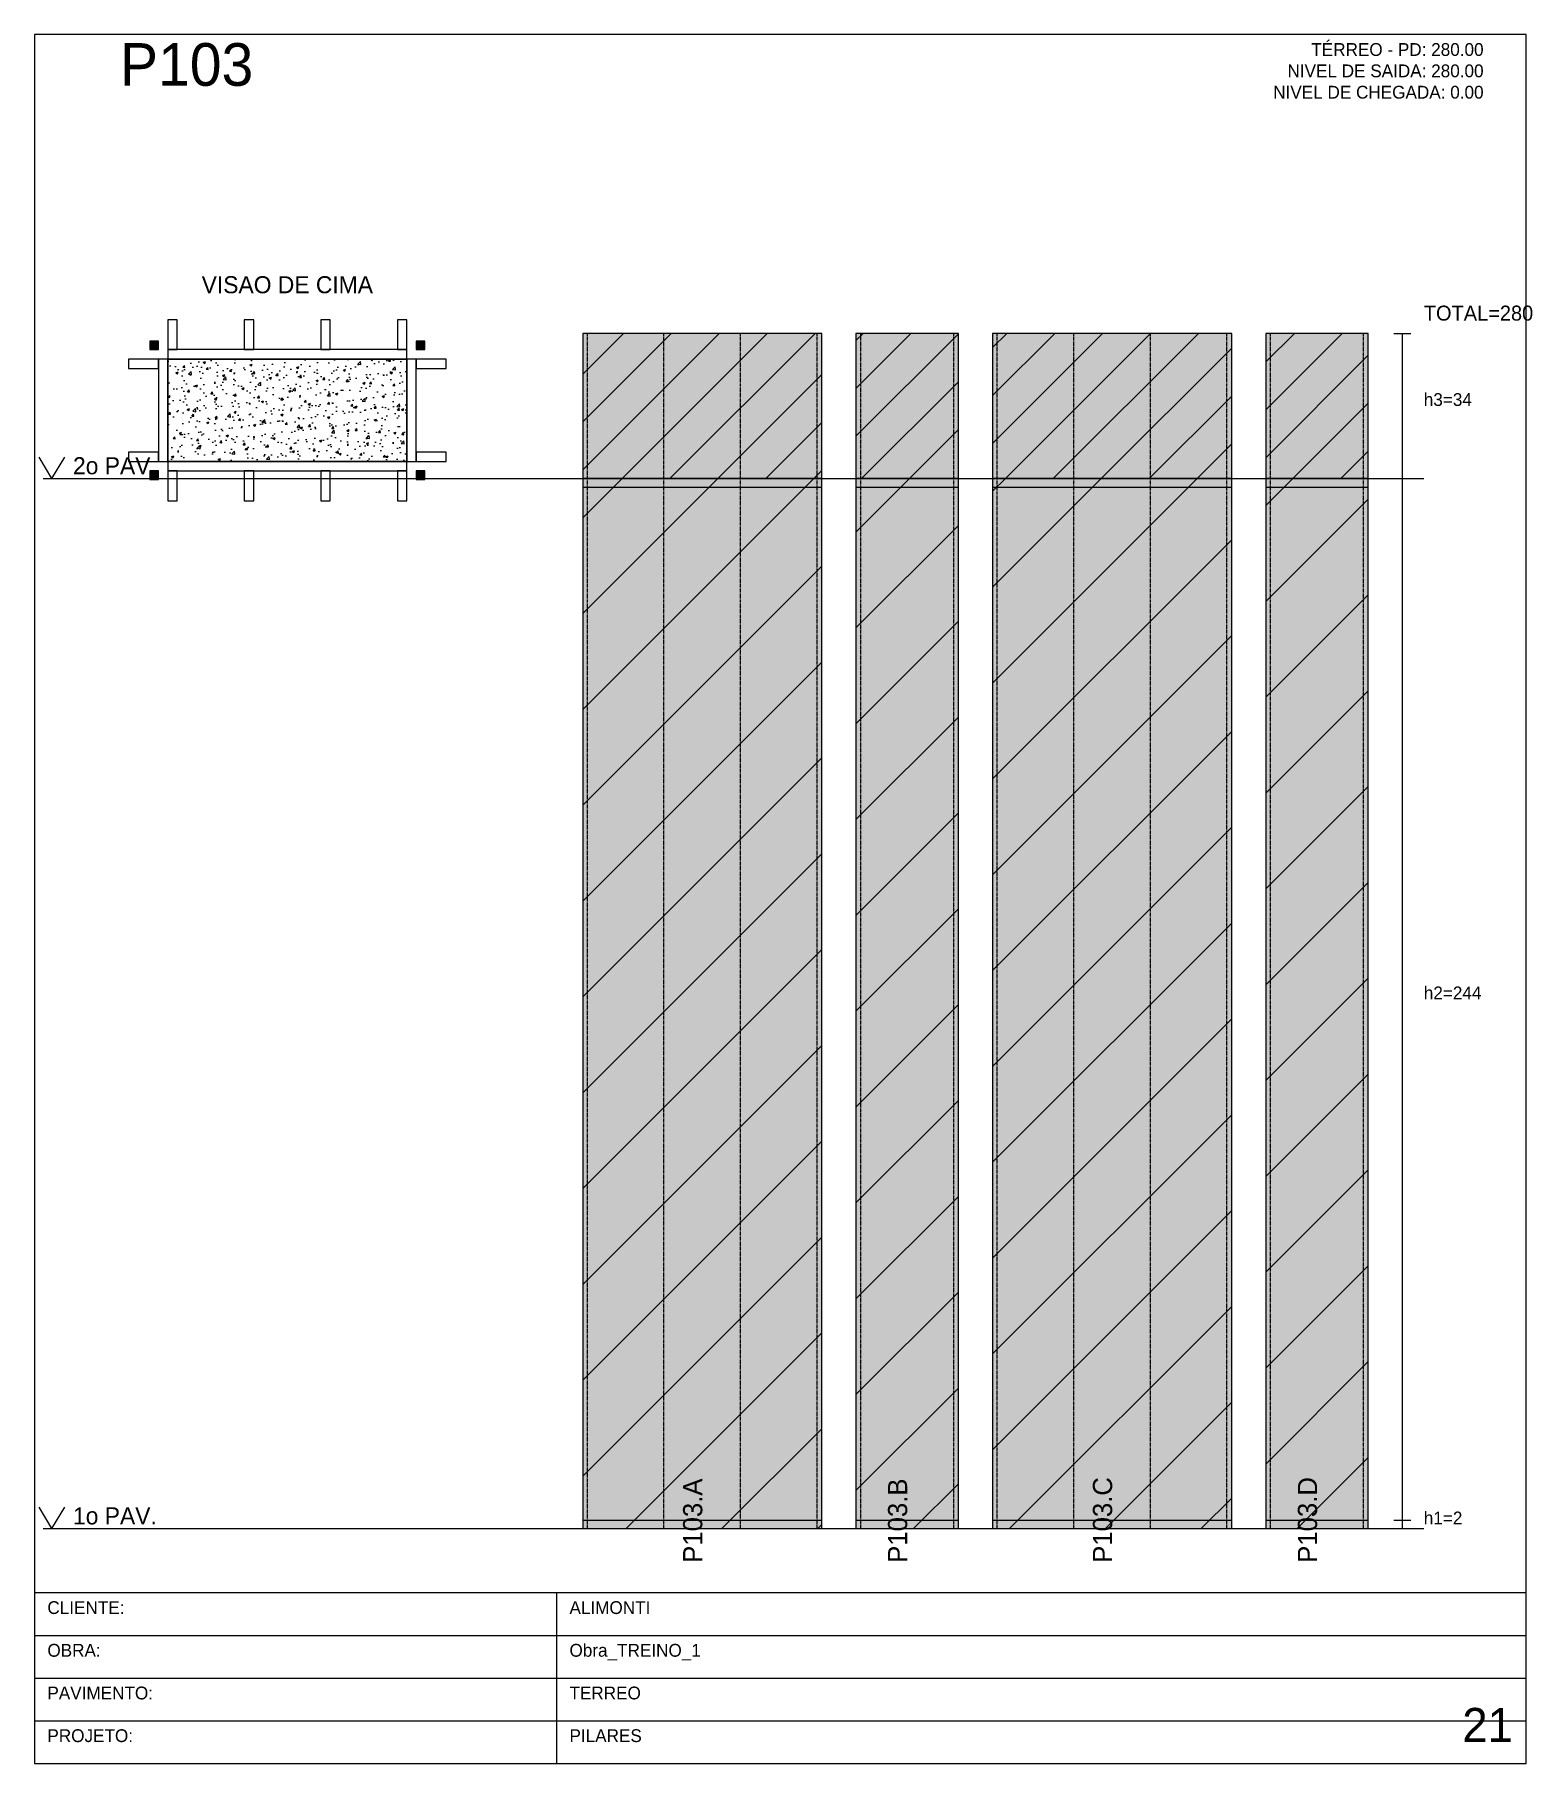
# Model space of a CAD drawing. Header units: metres. Extents: x 0 to 2088, y 0 to 2105.
# Drawn here: x 0 to 350.8, y 1700 to 2105 of the extents above; entities that cross this region are included whole.
import ezdxf
from ezdxf.enums import TextEntityAlignment as Align

# ---------------------------------------------------------------- set-up
doc = ezdxf.new("R2010")
doc.units = ezdxf.units.M
doc.linetypes.add('HIDDEN', pattern=[0.36, 0.12, -0.06, 0.12, -0.06])
for name, color, linetype in [('BORDA_CELULA', 9, 'Continuous'), ('CARIMBO', 9, 'Continuous'), ('CHAPA', 1, 'Continuous'), ('CONCRETO', 4, 'Continuous'), ('COTA', 241, 'Continuous'), ('Hachura', 251, 'Continuous'), ('LABEL_ID', 3, 'Continuous'), ('Nivel', 4, 'Continuous'), ('NOMENCLATURA', 1, 'Continuous'), ('Paineis', 200, 'Continuous'), ('SARR_2.2x7', 82, 'Continuous'), ('Texto Secao', 2, 'Continuous'), ('TEXTO_GERAL', 2, 'Continuous')]:
    doc.layers.add(name, color=color, linetype=linetype)

msp = doc.modelspace()

# ---------------------------------------------------------------- texts
at = {"layer": 'CARIMBO', "color": 9}
for s, p in [('CLIENTE:', (3, 1735)), ('OBRA:', (3, 1725)), ('PAVIMENTO:', (3, 1715)), ('PROJETO:', (3, 1705))]:
    msp.add_text(s, height=3, dxfattribs=at).set_placement(p)
at = {"layer": 'COTA', "color": 8}
for s, height, p in [('TOTAL=280', 3.5, (325.4, 2038)), ('h3=34', 3, (325.4, 2018)), ('h2=244', 3, (325.4, 1879)), ('h1=2', 3, (325.4, 1756))]:
    msp.add_text(s, height=height, dxfattribs=at).set_placement(p)
at = {"layer": 'LABEL_ID', "color": 3}
msp.add_text('21', height=8, dxfattribs=at).set_placement((334.4, 1705))
at = {"layer": 'Nivel', "color": 4}
for s, p in [('2o PAV.', (9, 2002)), ('1o PAV.', (9, 1756))]:
    msp.add_text(s, height=4, dxfattribs=at).set_placement(p)
at = {"layer": 'NOMENCLATURA', "color": 1}
msp.add_text('P103', height=10, dxfattribs=at).set_placement((20, 2093))
at = {"layer": 'Texto Secao', "color": 2}
msp.add_text('VISAO DE CIMA', height=4, dxfattribs=at).set_placement((59.2, 2043.2), align=Align.BOTTOM_CENTER)
for s, p in [('P103.A', (156.4, 1747)), ('P103.B', (204.4, 1747)), ('P103.C', (252.4, 1747)), ('P103.D', (300.4, 1747))]:
    msp.add_text(s, height=4.5, rotation=90, dxfattribs=at).set_placement(p)
at = {"layer": 'TEXTO_GERAL', "color": 2}
for s, p in [('TÉRREO - PD: 280.00', (339.4, 2100)), ('NIVEL DE SAIDA: 280.00', (339.4, 2095)), ('NIVEL DE CHEGADA: 0.00', (339.4, 2090))]:
    msp.add_text(s, height=3, dxfattribs=at).set_placement(p, align=Align.RIGHT)
for s, p in [('ALIMONTI', (125.29, 1735)), ('Obra_TREINO_1', (125.29, 1725)), ('TERREO', (125.29, 1715)), ('PILARES', (125.29, 1705))]:
    msp.add_text(s, height=3, dxfattribs=at).set_placement(p)

# ---------------------------------------------------------------- hatches: boundary and pattern name
at = {"layer": 'CHAPA'}
h = msp.add_hatch(color=1, dxfattribs=at)
h.dxf.hatch_style = 1
h.paths.add_polyline_path([(27, 2031.2), (29, 2031.2), (29, 2033.2), (27, 2033.2)])
h = msp.add_hatch(color=1, dxfattribs=at)
h.dxf.hatch_style = 1
h.paths.add_polyline_path([(89.4, 2031.2), (91.4, 2031.2), (91.4, 2033.2), (89.4, 2033.2)])
h = msp.add_hatch(color=1, dxfattribs=at)
h.dxf.hatch_style = 1
h.paths.add_polyline_path([(27, 2000.8), (29, 2000.8), (29, 2002.8), (27, 2002.8)])
h = msp.add_hatch(color=1, dxfattribs=at)
h.dxf.hatch_style = 1
h.paths.add_polyline_path([(89.4, 2000.8), (91.4, 2000.8), (91.4, 2002.8), (89.4, 2002.8)])
at = {"layer": 'COTA'}
h = msp.add_hatch(dxfattribs=at)
h.set_pattern_fill('AR-CONC', scale=0.03)
h.paths.add_polyline_path([(31.2, 2005), (87.2, 2005), (87.2, 2029), (31.2, 2029)])
at = {"layer": 'Hachura'}
h = msp.add_hatch(color=7, dxfattribs=at)
h.dxf.hatch_style = 1
h.paths.add_polyline_path([(128.4, 2001), (184.4, 2001), (184.4, 2035), (128.4, 2035)])
h = msp.add_hatch(dxfattribs=at)
h.set_pattern_fill('ANSI31', scale=2.5)
h.paths.add_polyline_path([(128.4, 2001), (184.4, 2001), (184.4, 2035), (128.4, 2035)])
h = msp.add_hatch(color=7, dxfattribs=at)
h.dxf.hatch_style = 1
h.paths.add_polyline_path([(192.4, 2001), (216.4, 2001), (216.4, 2035), (192.4, 2035)])
h = msp.add_hatch(dxfattribs=at)
h.set_pattern_fill('ANSI31', scale=2.5)
h.paths.add_polyline_path([(192.4, 2001), (216.4, 2001), (216.4, 2035), (192.4, 2035)])
h = msp.add_hatch(color=7, dxfattribs=at)
h.dxf.hatch_style = 1
h.paths.add_polyline_path([(224.4, 2001), (280.4, 2001), (280.4, 2035), (224.4, 2035)])
h = msp.add_hatch(dxfattribs=at)
h.set_pattern_fill('ANSI31', scale=2.5)
h.paths.add_polyline_path([(224.4, 2001), (280.4, 2001), (280.4, 2035), (224.4, 2035)])
h = msp.add_hatch(color=7, dxfattribs=at)
h.dxf.hatch_style = 1
h.paths.add_polyline_path([(288.4, 2001), (312.4, 2001), (312.4, 2035), (288.4, 2035)])
h = msp.add_hatch(dxfattribs=at)
h.set_pattern_fill('ANSI31', scale=2.5)
h.paths.add_polyline_path([(288.4, 2001), (312.4, 2001), (312.4, 2035), (288.4, 2035)])
h = msp.add_hatch(color=7, dxfattribs=at)
h.dxf.hatch_style = 1
h.paths.add_polyline_path([(128.4, 1755), (184.4, 1755), (184.4, 2001), (128.4, 2001)])
h = msp.add_hatch(dxfattribs=at)
h.set_pattern_fill('ANSI31', scale=5)
h.paths.add_polyline_path([(128.4, 1755), (184.4, 1755), (184.4, 2001), (128.4, 2001)])
h = msp.add_hatch(color=7, dxfattribs=at)
h.dxf.hatch_style = 1
h.paths.add_polyline_path([(192.4, 1755), (216.4, 1755), (216.4, 2001), (192.4, 2001)])
h = msp.add_hatch(dxfattribs=at)
h.set_pattern_fill('ANSI31', scale=5)
h.paths.add_polyline_path([(192.4, 1755), (216.4, 1755), (216.4, 2001), (192.4, 2001)])
h = msp.add_hatch(color=7, dxfattribs=at)
h.dxf.hatch_style = 1
h.paths.add_polyline_path([(224.4, 1755), (280.4, 1755), (280.4, 2001), (224.4, 2001)])
h = msp.add_hatch(dxfattribs=at)
h.set_pattern_fill('ANSI31', scale=5)
h.paths.add_polyline_path([(224.4, 1755), (280.4, 1755), (280.4, 2001), (224.4, 2001)])
h = msp.add_hatch(color=7, dxfattribs=at)
h.dxf.hatch_style = 1
h.paths.add_polyline_path([(288.4, 1755), (312.4, 1755), (312.4, 2001), (288.4, 2001)])
h = msp.add_hatch(dxfattribs=at)
h.set_pattern_fill('ANSI31', scale=5)
h.paths.add_polyline_path([(288.4, 1755), (312.4, 1755), (312.4, 2001), (288.4, 2001)])

# ---------------------------------------------------------------- linework, layer by layer
at = {"layer": 'BORDA_CELULA', "color": 9}
msp.add_lwpolyline([(0, 1700), (349.4, 1700), (349.4, 2105), (0, 2105)], close=True, dxfattribs=at)
at = {"layer": 'CARIMBO', "color": 40}
for p, q in [((122.29, 1700), (122.29, 1740)), ((0, 1730), (349.4, 1730)), ((0, 1720), (349.4, 1720)), ((0, 1710), (349.4, 1710))]:
    msp.add_line(p, q, dxfattribs=at)
msp.add_lwpolyline([(0, 1700), (349.4, 1700), (349.4, 1740), (0, 1740)], close=True, dxfattribs=at)
at = {"layer": 'CHAPA', "color": 1}
for points in [[(27, 2031.2), (29, 2031.2), (29, 2033.2), (27, 2033.2)], [(89.4, 2031.2), (91.4, 2031.2), (91.4, 2033.2), (89.4, 2033.2)], [(27, 2000.8), (29, 2000.8), (29, 2002.8), (27, 2002.8)], [(89.4, 2000.8), (91.4, 2000.8), (91.4, 2002.8), (89.4, 2002.8)]]:
    msp.add_lwpolyline(points, close=True, dxfattribs=at)
at = {"layer": 'CONCRETO', "color": 4}
msp.add_lwpolyline([(31.2, 2005), (87.2, 2005), (87.2, 2029), (31.2, 2029)], close=True, dxfattribs=at)
at = {"layer": 'COTA', "color": 8}
for p, q in [((318.4, 2035), (322.4, 2035)), ((320.4, 1755), (320.4, 2035)), ((318.4, 2001), (322.4, 2001)), ((318.4, 2001), (322.4, 2001)), ((318.4, 1757), (322.4, 1757)), ((318.4, 1757), (322.4, 1757)), ((318.4, 1755), (322.4, 1755))]:
    msp.add_line(p, q, dxfattribs=at)
at = {"layer": 'Nivel', "color": 4}
for p, q in [((1, 2006), (4, 2001)), ((7, 2006), (4, 2001)), ((2, 2001), (325.4, 2001)), ((1, 1760), (4, 1755)), ((7, 1760), (4, 1755)), ((2, 1755), (325.4, 1755))]:
    msp.add_line(p, q, dxfattribs=at)
at = {"layer": 'Paineis'}
for p, q in [((128.4, 1999), (184.4, 1999)), ((192.4, 1999), (216.4, 1999)), ((224.4, 1999), (280.4, 1999)), ((288.4, 1999), (312.4, 1999)), ((128.4, 1757), (184.4, 1757)), ((192.4, 1757), (216.4, 1757)), ((224.4, 1757), (280.4, 1757)), ((288.4, 1757), (312.4, 1757))]:
    msp.add_line(p, q, dxfattribs=at)
for points in [[(128.4, 2001), (184.4, 2001), (184.4, 2035), (128.4, 2035)], [(192.4, 2001), (216.4, 2001), (216.4, 2035), (192.4, 2035)], [(224.4, 2001), (280.4, 2001), (280.4, 2035), (224.4, 2035)], [(288.4, 2001), (312.4, 2001), (312.4, 2035), (288.4, 2035)], [(128.4, 1755), (184.4, 1755), (184.4, 2001), (128.4, 2001)], [(192.4, 1755), (216.4, 1755), (216.4, 2001), (192.4, 2001)], [(224.4, 1755), (280.4, 1755), (280.4, 2001), (224.4, 2001)], [(288.4, 1755), (312.4, 1755), (312.4, 2001), (288.4, 2001)]]:
    msp.add_lwpolyline(points, close=True, dxfattribs=at)
at = {"layer": 'Paineis', "color": 7}
for points in [[(31.2, 2029), (87.2, 2029), (87.2, 2031.2), (31.2, 2031.2)], [(29, 2005), (31.2, 2005), (31.2, 2029), (29, 2029)], [(87.2, 2005), (89.4, 2005), (89.4, 2029), (87.2, 2029)], [(31.2, 2002.8), (87.2, 2002.8), (87.2, 2005), (31.2, 2005)]]:
    msp.add_lwpolyline(points, close=True, dxfattribs=at)
at = {"layer": 'SARR_2.2x7', "linetype": 'HIDDEN'}
for p, q in [((129.5, 1755), (129.5, 2035)), ((147.43, 1755), (147.43, 2035)), ((165.37, 1755), (165.37, 2035)), ((183.3, 1755), (183.3, 2035)), ((193.5, 1755), (193.5, 2035)), ((215.3, 1755), (215.3, 2035)), ((225.5, 1755), (225.5, 2035)), ((243.43, 1755), (243.43, 2035)), ((261.37, 1755), (261.37, 2035)), ((279.3, 1755), (279.3, 2035)), ((289.5, 1755), (289.5, 2035)), ((311.3, 1755), (311.3, 2035))]:
    msp.add_line(p, q, dxfattribs=at)
at = {"layer": 'SARR_2.2x7', "color": 82}
for points in [[(31.2, 2031.2), (33.4, 2031.2), (33.4, 2038.2), (31.2, 2038.2)], [(49.13, 2031.2), (51.33, 2031.2), (51.33, 2038.2), (49.13, 2038.2)], [(67.07, 2031.2), (69.27, 2031.2), (69.27, 2038.2), (67.07, 2038.2)], [(85, 2031.2), (87.2, 2031.2), (87.2, 2038.2), (85, 2038.2)], [(22, 2026.8), (29, 2026.8), (29, 2029), (22, 2029)], [(89.4, 2026.8), (96.4, 2026.8), (96.4, 2029), (89.4, 2029)], [(22, 2005), (29, 2005), (29, 2007.2), (22, 2007.2)], [(89.4, 2005), (96.4, 2005), (96.4, 2007.2), (89.4, 2007.2)], [(31.2, 1995.8), (33.4, 1995.8), (33.4, 2002.8), (31.2, 2002.8)], [(49.13, 1995.8), (51.33, 1995.8), (51.33, 2002.8), (49.13, 2002.8)], [(67.07, 1995.8), (69.27, 1995.8), (69.27, 2002.8), (67.07, 2002.8)], [(85, 1995.8), (87.2, 1995.8), (87.2, 2002.8), (85, 2002.8)]]:
    msp.add_lwpolyline(points, close=True, dxfattribs=at)

msp.set_redraw_order([(e.dxf.handle, doc.entitydb.next_handle()) for e in msp.query("TEXT MTEXT ATTDEF DIMENSION ARC_DIMENSION")])  # texts and dimensions are drawn at this point

doc.saveas('drawing.dxf')
